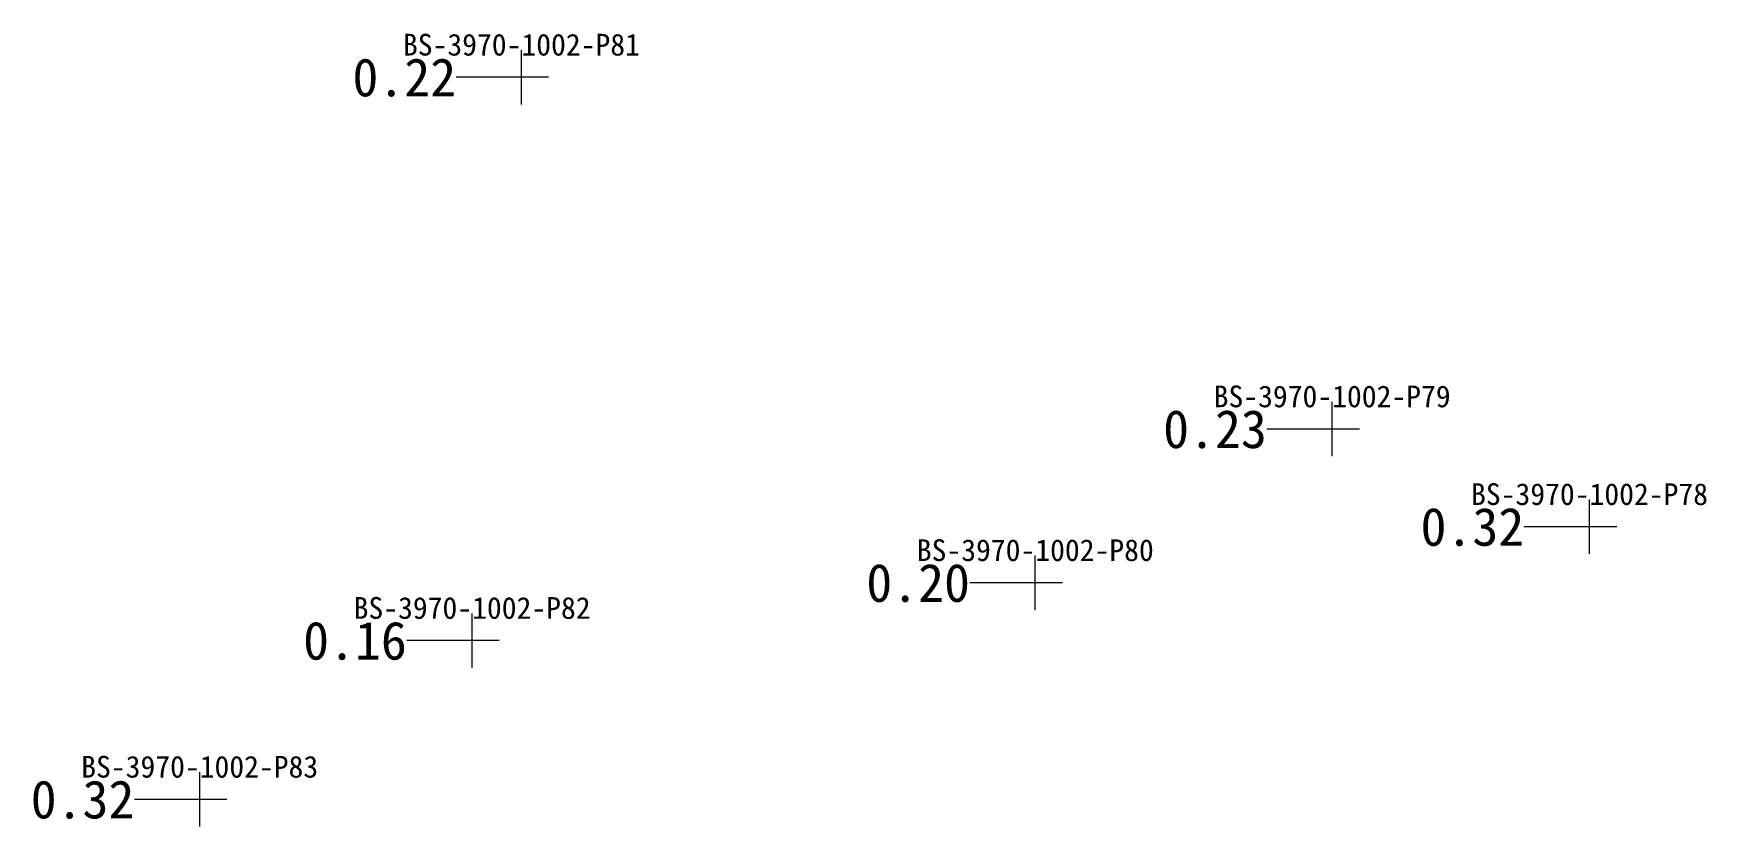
# Model space of a CAD drawing. Header units: inches. Extents: x 469771 to 470006, y 4349704 to 4349836.
# Drawn here: x 469974.82 to 470005.56, y 4349821.02 to 4349835.6 of the extents above; entities that cross this region are included whole.
import ezdxf
from ezdxf.enums import TextEntityAlignment as Align

# ---------------------------------------------------------------- set-up
doc = ezdxf.new("R2010")
doc.units = ezdxf.units.IN
doc.header["$MEASUREMENT"] = 0
for name, color, linetype, lineweight in [('点', 7, 'Continuous', 0), ('线条', 7, 'Continuous', 0), ('钻孔', 7, 'Continuous', 0)]:
    doc.layers.add(name, color=color, linetype=linetype, lineweight=lineweight)
doc.styles.add('3dmine_textStyle_2', font='', dxfattribs={"height": 1})
doc.styles.get('3dmine_textStyle_2').set_extended_font_data('SimSun-ExtB')

msp = doc.modelspace()

# ---------------------------------------------------------------- texts
at = {"layer": '钻孔', "color": 138, "linetype": 'Continuous', "lineweight": 0, "true_color": 0x004c4c, "style": '3dmine_textStyle_2'}
for s, p in [('BS-3970-1002-P81', (469983.789, 4349835.194, 3968.149)), ('BS-3970-1002-P79', (469998.684, 4349828.729, 3967.598)), ('BS-3970-1002-P78', (470003.413, 4349826.932, 3967.319)), ('BS-3970-1002-P80', (469993.23, 4349825.902, 3968.447)), ('BS-3970-1002-P82', (469982.883, 4349824.84, 3969.681)), ('BS-3970-1002-P83', (469977.878, 4349821.921, 3970.219))]:
    msp.add_text(s, height=0.4, dxfattribs=at).set_placement(p, align=Align.CENTER)
at = {"layer": '钻孔', "color": 8, "linetype": 'Continuous', "lineweight": 0, "true_color": 0x808080, "style": '3dmine_textStyle_2'}
for s, p in [('0.22', (469982.589, 4349834.794, 3964.149)), ('0.23', (469997.484, 4349828.329, 3963.598)), ('0.32', (470002.213, 4349826.532, 3963.819)), ('0.20', (469992.03, 4349825.502, 3964.447)), ('0.16', (469981.683, 4349824.44, 3964.681)), ('0.32', (469976.678, 4349821.521, 3965.219))]:
    msp.add_text(s, height=0.7, dxfattribs=at).set_placement(p, align=Align.MIDDLE_RIGHT)

# ---------------------------------------------------------------- hatches: boundary and pattern name
at = {"layer": '钻孔', "linetype": 'Continuous', "lineweight": 0, "true_color": 0x808080, "extrusion": (0, 1, 0)}
for points in [[(-469984.789, 3960.149), (-469983.789, 3960.149), (-469983.789, 3968.149), (-469984.789, 3968.149)], [(-469999.684, 3959.598), (-469998.684, 3959.598), (-469998.684, 3967.598), (-469999.684, 3967.598)], [(-470004.413, 3960.319), (-470003.413, 3960.319), (-470003.413, 3967.319), (-470004.413, 3967.319)], [(-469994.23, 3960.447), (-469993.23, 3960.447), (-469993.23, 3968.447), (-469994.23, 3968.447)], [(-469983.883, 3959.681), (-469982.883, 3959.681), (-469982.883, 3969.681), (-469983.883, 3969.681)], [(-469978.878, 3960.219), (-469977.878, 3960.219), (-469977.878, 3970.219), (-469978.878, 3970.219)]]:
    msp.add_hatch(color=8, dxfattribs=at).paths.add_polyline_path(points, flags=0)

# ---------------------------------------------------------------- linework, layer by layer
at = {"layer": '点', "color": 138, "linetype": 'Continuous', "lineweight": 0, "true_color": 0x004c4c}
for points, elevation in [([(469983.789, 4349834.294), (469983.789, 4349835.294)], 3968.149), ([(469984.289, 4349834.794), (469983.289, 4349834.794)], 3968.149), ([(469998.684, 4349827.829), (469998.684, 4349828.829)], 3967.598), ([(469999.184, 4349828.329), (469998.184, 4349828.329)], 3967.598), ([(470003.413, 4349826.032), (470003.413, 4349827.032)], 3967.319), ([(470003.913, 4349826.532), (470002.913, 4349826.532)], 3967.319), ([(469993.23, 4349825.002), (469993.23, 4349826.002)], 3968.447), ([(469993.73, 4349825.502), (469992.73, 4349825.502)], 3968.447), ([(469982.883, 4349823.94), (469982.883, 4349824.94)], 3969.681), ([(469983.383, 4349824.44), (469982.383, 4349824.44)], 3969.681), ([(469977.878, 4349821.021), (469977.878, 4349822.021)], 3970.219), ([(469978.378, 4349821.521), (469977.378, 4349821.521)], 3970.219)]:
    msp.add_lwpolyline(points, dxfattribs=dict(at, elevation=elevation))
at = {"layer": '线条', "color": 138, "linetype": 'Continuous', "lineweight": 0, "true_color": 0x004c4c}
for points, elevation in [([(469983.789, 4349834.794), (469983.789, 4349834.794), (469983.789, 4349834.794)], 3968.149), ([(469998.684, 4349828.329), (469998.684, 4349828.329), (469998.684, 4349828.329)], 3967.598), ([(470003.413, 4349826.532), (470003.413, 4349826.532), (470003.413, 4349826.532)], 3967.319), ([(469993.23, 4349825.502), (469993.23, 4349825.502), (469993.23, 4349825.502)], 3968.447), ([(469982.883, 4349824.44), (469982.883, 4349824.44), (469982.883, 4349824.44)], 3969.681), ([(469977.878, 4349821.521), (469977.878, 4349821.521), (469977.878, 4349821.521)], 3970.219)]:
    msp.add_lwpolyline(points, dxfattribs=dict(at, elevation=elevation))
at = {"layer": '钻孔', "color": 8, "linetype": 'Continuous', "lineweight": 0, "true_color": 0x808080}
for points, elevation in [([(469983.789, 4349834.794), (469982.589, 4349834.794)], 3968.149), ([(469983.789, 4349834.794), (469982.589, 4349834.794)], 3960.149), ([(469998.684, 4349828.329), (469997.484, 4349828.329)], 3967.598), ([(469998.684, 4349828.329), (469997.484, 4349828.329)], 3959.598), ([(470003.413, 4349826.532), (470002.213, 4349826.532)], 3967.319), ([(470003.413, 4349826.532), (470002.213, 4349826.532)], 3960.319), ([(469993.23, 4349825.502), (469992.03, 4349825.502)], 3968.447), ([(469993.23, 4349825.502), (469992.03, 4349825.502)], 3960.447), ([(469982.883, 4349824.44), (469981.683, 4349824.44)], 3969.681), ([(469982.883, 4349824.44), (469981.683, 4349824.44)], 3959.681), ([(469977.878, 4349821.521), (469976.678, 4349821.521)], 3970.219), ([(469977.878, 4349821.521), (469976.678, 4349821.521)], 3960.219)]:
    msp.add_lwpolyline(points, dxfattribs=dict(at, elevation=elevation))

msp.set_redraw_order([(e.dxf.handle, doc.entitydb.next_handle()) for e in msp.query("TEXT MTEXT ATTDEF DIMENSION ARC_DIMENSION")])  # texts and dimensions are drawn at this point

doc.saveas('drawing.dxf')
